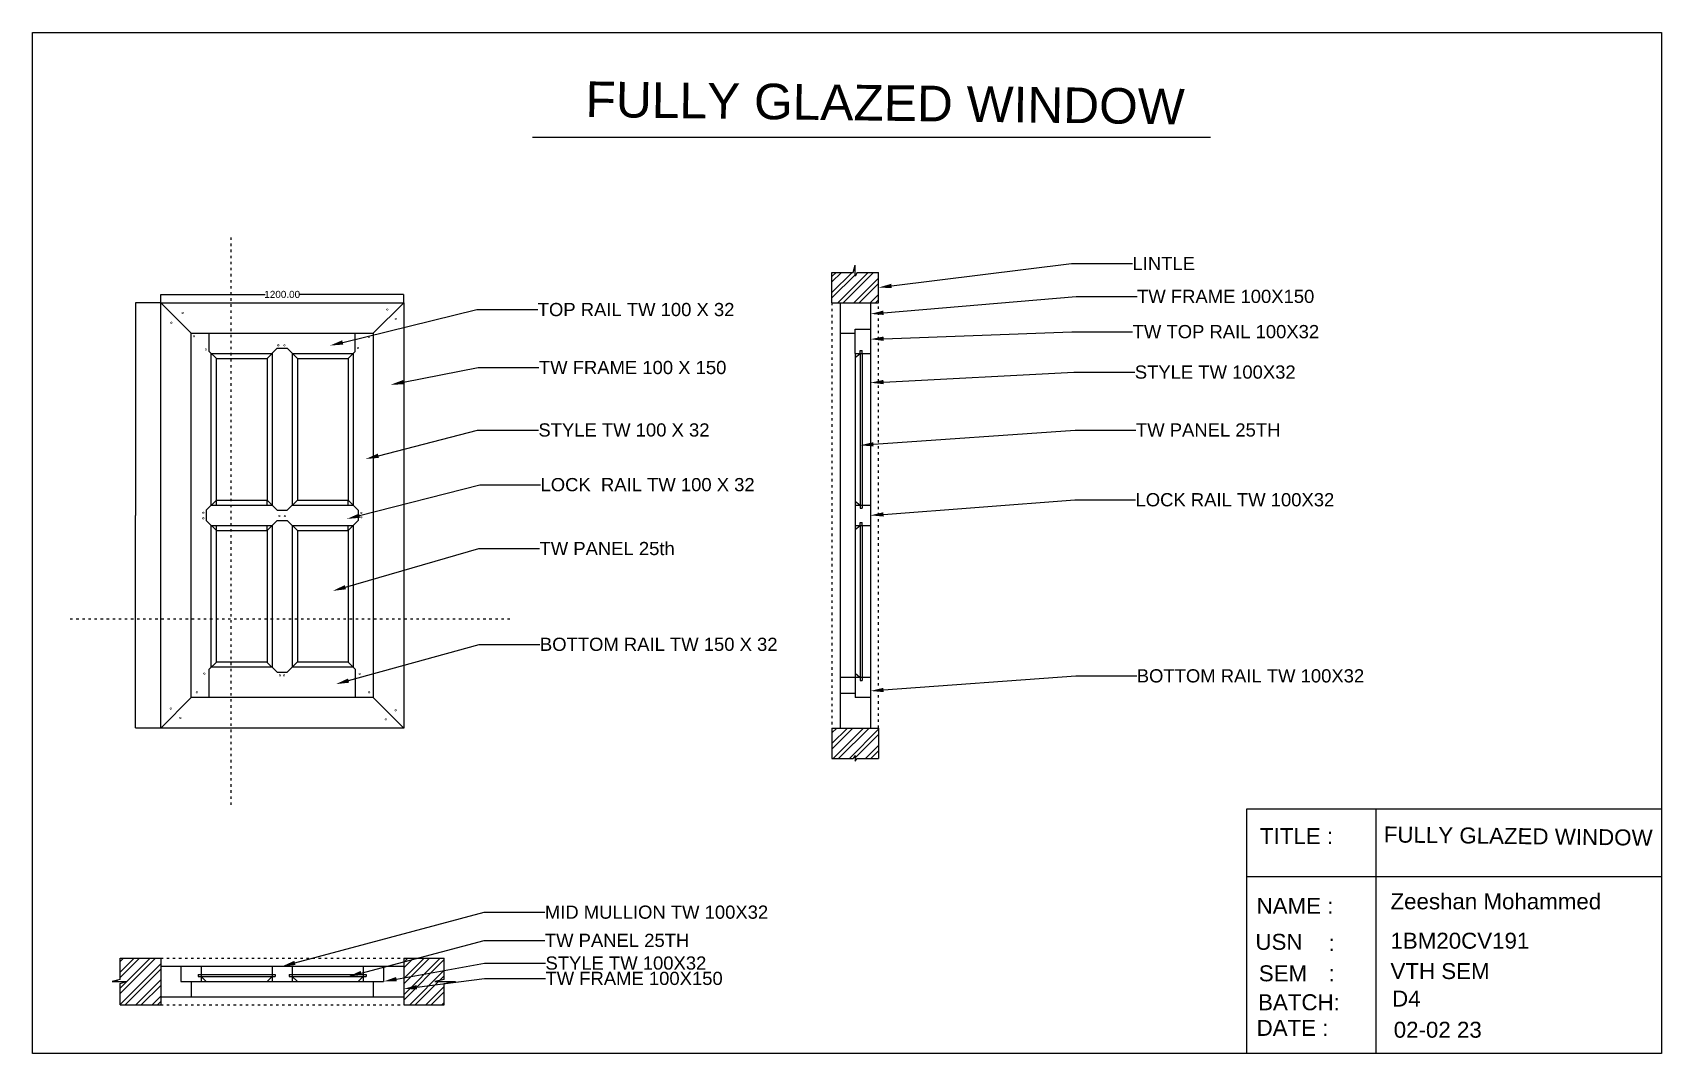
# Model space of a CAD drawing. Header units: millimetres. Extents: x -15359 to 171203, y -161916 to 32466.
# Drawn here: x -12797 to -4752, y -16196 to -11155 of the extents above; entities that cross this region are included whole.
import ezdxf
from ezdxf import colors
from ezdxf.entities.mleader import LeaderData, LeaderLine
from ezdxf.math import Vec2, Vec3

# ---------------------------------------------------------------- set-up
doc = ezdxf.new("R2010")
doc.units = ezdxf.units.MM
doc.header["$MEASUREMENT"] = 0
doc.linetypes.add('ACAD_ISO03W100', pattern=[30, 12, -18])
doc.layers.add('PRINT', color=250, linetype='Continuous')
doc.styles.get("Standard").update_dxf_attribs({"font": 'Arial.ttf'})
doc.dimstyles.get("Standard").update_dxf_attribs({"dimtxt": 0.18, "dimasz": 0.18, "dimexe": 0.18, "dimexo": 0.0625, "dimgap": 0.09, "dimtad": 0, "dimtih": 1, "dimtoh": 1, "dimzin": 0, "dimdsep": 46, "dimtxsty": 'Standard', "dimcen": 0.09, "dimadec": 0, "dimazin": 0, "dimtfac": 1, "dimtofl": 0, "dimtmove": 0, "dimatfit": 3, "dimfxl": 0, "dimtolj": 1, "dimtzin": 0, "dimarcsym": 0})
pattern_1 = [(45, (-439533.05, -676600.65), (-39.7747564, 39.7747564), []), (45, (-439506.53, -676600.65), (-39.7747564, 39.7747564), [])]

msp = doc.modelspace()

# ---------------------------------------------------------------- texts
at = {"layer": 'PRINT'}
for height, p in [(175.7113658, (-10066.75512, -11571.48802)), (78.8419873, (-6123.95216, -15153.88697))]:
    msp.add_text('FULLY GLAZED WINDOW', height=height, rotation=359.282457582, dxfattribs=at).set_placement(p)
for s, height, p in [('TITLE :', 78.841987, (-6735.07013, -15162.21962)), ('NAME :', 78.841987, (-6751.74558, -15506.60823)), ('Zeeshan Mohammed', 78.8419873, (-6090.28299, -15484.38956)), ('USN', 78.841987, (-6757.30419, -15684.35721)), ('1BM20CV191', 78.841987, (-6090.28299, -15678.80254)), (':', 78.84199, (-6396.00091, -15689.91187)), ('SEM', 78.841987, (-6740.62855, -15839.8875)), ('VTH SEM', 78.841987, (-6090.28299, -15828.77825)), (':', 78.84199, (-6396.00091, -15839.8875)), ('BATCH:', 78.841987, (-6744.23491, -15982.74881)), ('D4', 78.841987, (-6082.32013, -15964.67631)), ('DATE :', 78.841987, (-6751.46891, -16109.25676)), ('02-02 23', 78.841987, (-6074.31293, -16118.41459))]:
    msp.add_text(s, height=height, dxfattribs=at).set_placement(p)

# ---------------------------------------------------------------- blocks, each defined once
blk = doc.blocks.new('*D279')
at = {"layer": 'Defpoints', "color": 0}
for p in [(-10964, -12447.9), (-12164, -12489), (-10964, -12489)]:
    blk.add_point(p, dxfattribs=at)
at = {"layer": 'PRINT', "color": 0, "lineweight": -2}
for p, q in [((-12164, -12489), (-12164, -12447.7)), ((-12163.9, -12447.9), (-11648.7, -12447.9)), ((-10964.2, -12447.9), (-11479.4, -12447.9)), ((-10964, -12489), (-10964, -12447.7))]:
    blk.add_line(p, q, dxfattribs=at)
at = {"layer": 'PRINT', "color": 0}
for points in [[(-12163.9, -12447.8), (-12163.9, -12447.9), (-12164, -12447.9)], [(-10964.2, -12447.8), (-10964.2, -12447.9), (-10964, -12447.9)]]:
    blk.add_solid(points, dxfattribs=at)
at = {"layer": 'PRINT', "color": 0, "insert": (-11564, -12447.9), "char_height": 35, "attachment_point": 5}
blk.add_mtext('\\A1;1200.00', dxfattribs=at)
blk = doc.blocks.new('*D278')
at = {"layer": 'Defpoints', "color": 0}
for p in [(-12164, -12489), (-12288.1, -14589), (-12164, -14589)]:
    blk.add_point(p, dxfattribs=at)
at = {"layer": 'PRINT', "color": 0, "lineweight": -2}
for p, q in [((-12164.1, -12489), (-12288.3, -12489)), ((-12288.1, -12489.2), (-12288.1, -13538.9)), ((-12288.1, -14588.9), (-12288.1, -13539.2)), ((-12164.1, -14589), (-12288.3, -14589))]:
    blk.add_line(p, q, dxfattribs=at)
at = {"layer": 'PRINT', "color": 0}
for points in [[(-12288.1, -12489.2), (-12288.1, -12489.2), (-12288.1, -12489)], [(-12288.1, -14588.9), (-12288.1, -14588.9), (-12288.1, -14589)]]:
    blk.add_solid(points, dxfattribs=at)
at = {"layer": 'PRINT', "color": 0, "insert": (-12288.1, -13539), "char_height": 0.18, "attachment_point": 5}
blk.add_mtext('\\A1;2100.00', dxfattribs=at)

# ---------------------------------------------------------------- dimensions: what is measured, and where the dimension line sits
at = {"layer": 'PRINT', "color": 2}
dim = msp.add_linear_dim(base=(-10964.03209, -12447.87046), p1=(-12164.03209, -12489.03362), p2=(-10964.03209, -12489.03362), dimstyle='Standard', override={"dimtxt": 35}, dxfattribs=at)
dim.commit()
dim.dimension.update_dxf_attribs({"geometry": '*D279', "text_midpoint": (-11564.03209, -12447.87046)})
dim = msp.add_linear_dim(base=(-12288.09283, -14589.03362), p1=(-12164.03209, -12489.03362), p2=(-12164.03209, -14589.03362), angle=90, dimstyle='Standard', dxfattribs=at)
dim.commit()
dim.dimension.update_dxf_attribs({"geometry": '*D278', "text_midpoint": (-12288.09283, -13539.03362)})

# ---------------------------------------------------------------- hatches: boundary and pattern name
at = {"layer": 'PRINT'}
h = msp.add_hatch(dxfattribs=at)
h.set_pattern_fill('ANSI32', color=1, scale=150)
h.set_pattern_definition(pattern_1)
h.paths.add_polyline_path([(-8619.08111, -12339.03362), (-8724.08111, -12339.03362), (-8734.08111, -12357.06785), (-8734.08111, -12303.17319), (-8744.08111, -12339.03362), (-8849.08111, -12339.03362), (-8849.08111, -12489.03362), (-8619.08111, -12489.03362)])
h.paths.add_polyline_path([(-8619.08111, -14589.03362), (-8849.08111, -14589.03362), (-8849.08111, -14739.03362), (-8744.08111, -14739.03362), (-8734.08111, -14724.55196), (-8734.08111, -14753.14864), (-8724.08111, -14739.03362), (-8619.08111, -14739.03362)])
h = msp.add_hatch(dxfattribs=at)
h.set_pattern_fill('ANSI32', color=1, scale=150)
h.set_pattern_definition(pattern_1)
h.paths.add_polyline_path([(-12164.03209, -15725.82841), (-12364.03209, -15725.82841), (-12364.03209, -15830.82841), (-12404.47545, -15840.82841), (-12334.38752, -15840.82841), (-12364.03209, -15850.82841), (-12364.03209, -15955.82841), (-12164.03209, -15955.82841)])
h.paths.add_polyline_path([(-10764.03209, -15850.82841), (-10708.75806, -15840.82841), (-10810.42119, -15840.82841), (-10764.03209, -15830.82841), (-10764.03209, -15725.82841), (-10964.03209, -15725.82841), (-10964.03209, -15955.82841), (-10764.03209, -15955.82841)])
h = msp.add_hatch(dxfattribs=at)
h.set_pattern_fill('ANSI32', color=1, scale=150)
h.set_pattern_definition(pattern_1)
h.paths.add_polyline_path([(-12164.03209, -15725.82841), (-12364.03209, -15725.82841), (-12364.03209, -15830.82841), (-12404.47545, -15840.82841), (-12334.38752, -15840.82841), (-12364.03209, -15850.82841), (-12364.03209, -15955.82841), (-12164.03209, -15955.82841)])

# ---------------------------------------------------------------- linework, layer by layer
at = {"layer": 'PRINT', "color": 7}
msp.add_line((-10327.54699, -11671.77277), (-6978.51084, -11671.77277), dxfattribs=at)
at = {"layer": 'PRINT', "color": 7, "linetype": 'ACAD_ISO03W100'}
for p, q in [((-11817.16685, -12166.77615), (-11817.16685, -14982.45101)), ((-12611.06619, -14049.07813), (-10431.73457, -14049.07813))]:
    msp.add_line(p, q, dxfattribs=at)
at = {"layer": 'PRINT'}
for p, q in [((-8744.08111, -12339.03362), (-8734.08111, -12303.17319)), ((-8734.08111, -12357.06785), (-8734.08111, -12303.17319)), ((-8849.08111, -12339.03362), (-8744.08111, -12339.03362)), ((-8849.08111, -12489.03362), (-8849.08111, -12339.03362)), ((-8724.08111, -12339.03362), (-8734.08111, -12357.06785)), ((-8724.08111, -12339.03362), (-8619.08111, -12339.03362)), ((-8619.08111, -12489.03362), (-8619.08111, -12339.03362)), ((-8849.08111, -12489.03362), (-8619.08111, -12489.03362)), ((-8734.08111, -12619.03362), (-8659.08111, -12619.03362)), ((-8734.08111, -12739.03362), (-8734.08111, -12619.03362)), ((-8809.08111, -12639.03362), (-8734.08111, -12639.03362)), ((-8734.08111, -12739.03362), (-8659.08111, -12739.03362)), ((-8734.08111, -12759.03362), (-8709.08111, -12739.03362)), ((-8709.08111, -12739.03362), (-8709.08111, -12724.03362)), ((-8709.08111, -12724.03362), (-8699.08111, -12724.03362)), ((-8699.08111, -12739.03362), (-8699.08111, -12724.03362)), ((-11889.03209, -13489.03362), (-11889.03209, -13464.03362)), ((-11639.03209, -13489.03362), (-11639.03209, -13464.03362)), ((-11239.03209, -13489.03362), (-11239.03209, -13464.03362)), ((-8734.08111, -13469.03362), (-8709.08111, -13489.03362)), ((-8734.08111, -13489.03362), (-8659.08111, -13489.03362)), ((-8734.08111, -13489.03362), (-8734.08111, -13589.03362)), ((-8709.08111, -13489.03362), (-8709.08111, -13504.03362)), ((-8709.08111, -13504.03362), (-8699.08111, -13504.03362)), ((-8699.08111, -13489.03362), (-8699.08111, -13504.03362)), ((-11889.03209, -13614.03362), (-11889.03209, -13589.03362)), ((-11639.03209, -13614.03362), (-11639.03209, -13589.03362)), ((-11239.03209, -13614.03362), (-11239.03209, -13589.03362)), ((-8734.08111, -13589.03362), (-8659.08111, -13589.03362)), ((-8734.08111, -13609.03362), (-8709.08111, -13589.03362)), ((-8709.08111, -13589.03362), (-8709.08111, -13574.03362)), ((-8709.08111, -13574.03362), (-8699.08111, -13574.03362)), ((-8699.08111, -13589.03362), (-8699.08111, -13574.03362)), ((-8734.08111, -14319.03362), (-8709.08111, -14339.03362)), ((-8659.08111, -14339.03362), (-8809.08111, -14339.03362)), ((-8734.08111, -14339.03362), (-8734.08111, -14439.03362)), ((-8709.08111, -14339.03362), (-8709.08111, -14354.03362)), ((-8709.08111, -14354.03362), (-8699.08111, -14354.03362)), ((-8699.08111, -14339.03362), (-8699.08111, -14354.03362)), ((-8734.08111, -14419.03362), (-8809.08111, -14419.03362)), ((-8659.08111, -14439.03362), (-8734.08111, -14439.03362)), ((-8849.08111, -14589.03362), (-8619.08111, -14589.03362)), ((-8849.08111, -14589.03362), (-8849.08111, -14739.03362)), ((-8619.08111, -14589.03362), (-8619.08111, -14739.03362)), ((-8849.08111, -14739.03362), (-8744.08111, -14739.03362)), ((-8734.08111, -14724.55196), (-8744.08111, -14739.03362)), ((-8734.08111, -14724.55196), (-8734.08111, -14753.14864)), ((-8734.08111, -14724.55196), (-8734.08111, -14724.55196)), ((-8734.08111, -14753.14864), (-8724.08111, -14739.03362)), ((-8724.08111, -14739.03362), (-8619.08111, -14739.03362)), ((-6162.55513, -14987.86367), (-6162.55513, -16196.00511)), ((-6799.14336, -15321.76069), (-4752.17527, -15321.76069)), ((-12364.03209, -15830.82841), (-12364.03209, -15725.82841)), ((-12364.03209, -15725.82841), (-12164.03209, -15725.82841)), ((-12164.03209, -15725.82841), (-12164.03209, -15955.82841)), ((-12164.03209, -15765.82841), (-10964.03209, -15765.82841)), ((-12064.03209, -15765.82841), (-12064.03209, -15840.82841)), ((-11964.03209, -15765.82841), (-11964.03209, -15840.82841)), ((-11614.03209, -15765.82841), (-11614.03209, -15840.82841)), ((-11514.03209, -15765.82841), (-11514.03209, -15840.82841)), ((-11164.03209, -15765.82841), (-11164.03209, -15840.82841)), ((-11064.03209, -15765.82841), (-11064.03209, -15840.82841)), ((-10964.03209, -15725.82841), (-10964.03209, -15955.82841)), ((-10964.03209, -15725.82841), (-10764.03209, -15725.82841)), ((-10764.03209, -15830.82841), (-10764.03209, -15725.82841)), ((-12364.03209, -15830.82841), (-12404.47545, -15840.82841)), ((-12404.47545, -15840.82841), (-12334.38752, -15840.82841)), ((-12364.03209, -15850.82841), (-12334.38752, -15840.82841)), ((-12064.03209, -15840.82841), (-11064.03209, -15840.82841)), ((-12014.03209, -15840.82841), (-12014.03209, -15915.82841)), ((-11979.03209, -15805.82841), (-11979.03209, -15815.82841)), ((-11979.03209, -15805.82841), (-11599.03209, -15805.82841)), ((-11979.03209, -15815.82841), (-11599.03209, -15815.82841)), ((-11939.03209, -15840.82841), (-11964.03209, -15815.82841)), ((-11639.03209, -15840.82841), (-11614.03209, -15815.82841)), ((-11599.03209, -15805.82841), (-11599.03209, -15815.82841)), ((-11529.03209, -15805.82841), (-11529.03209, -15815.82841)), ((-11529.03209, -15805.82841), (-11149.03209, -15805.82841)), ((-11529.03209, -15815.82841), (-11149.03209, -15815.82841)), ((-11489.03209, -15840.82841), (-11514.03209, -15815.82841)), ((-11189.03209, -15840.82841), (-11164.03209, -15815.82841)), ((-11149.03209, -15805.82841), (-11149.03209, -15815.82841)), ((-11114.03209, -15840.82841), (-11114.03209, -15915.82841)), ((-10764.03209, -15830.82841), (-10810.42119, -15840.82841)), ((-10810.42119, -15840.82841), (-10708.75806, -15840.82841)), ((-10764.03209, -15850.82841), (-10708.75806, -15840.82841)), ((-12364.03209, -15955.82841), (-12364.03209, -15850.82841)), ((-12164.03209, -15915.82841), (-10964.03209, -15915.82841)), ((-10764.03209, -15955.82841), (-10764.03209, -15850.82841)), ((-12364.03209, -15955.82841), (-12164.03209, -15955.82841)), ((-10964.03209, -15955.82841), (-10764.03209, -15955.82841))]:
    msp.add_line(p, q, dxfattribs=at)
at = {"layer": 'PRINT', "color": 0}
for p, q in [((-12164.03209, -12489.03362), (-10964.03209, -12489.03362)), ((-12164.03209, -14589.03362), (-12164.03209, -12489.03362)), ((-12164.03209, -12489.03362), (-12014.03209, -12639.03362)), ((-10964.03209, -12489.03362), (-11114.03209, -12639.03362)), ((-10964.03209, -12489.03362), (-10964.03209, -14589.03362)), ((-8809.08111, -12489.03362), (-8809.08111, -14589.03362)), ((-8659.08111, -12489.03362), (-8659.08111, -14589.03362)), ((-12014.03209, -12639.03362), (-11114.03209, -12639.03362)), ((-12014.03209, -14439.03362), (-12014.03209, -12639.03362)), ((-11924.03209, -12729.03362), (-11924.03209, -12639.03362)), ((-11204.03209, -12729.03362), (-11204.03209, -12639.03362)), ((-11114.03209, -12639.03362), (-11114.03209, -14439.03362)), ((-11924.03209, -12729.03362), (-11889.03209, -12764.03362)), ((-11914.03209, -12739.03362), (-11614.03209, -12739.03362)), ((-11914.03209, -13489.03362), (-11914.03209, -12739.03362)), ((-11889.03209, -12764.03362), (-11639.03209, -12764.03362)), ((-11889.03209, -13464.03362), (-11889.03209, -12764.03362)), ((-11589.03294, -12714.03449), (-11639.03294, -12764.03449)), ((-11639.03209, -12764.03362), (-11639.03209, -13464.03362)), ((-11614.03209, -12739.03362), (-11614.03209, -13489.03362)), ((-11589.03294, -12714.03449), (-11539.03294, -12714.03449)), ((-11539.03294, -12714.03449), (-11489.03294, -12764.03449)), ((-11514.03209, -12739.03362), (-11214.03209, -12739.03362)), ((-11514.03209, -12739.03362), (-11514.03209, -13489.03362)), ((-11489.03209, -12764.03362), (-11239.03209, -12764.03362)), ((-11489.03209, -12764.03362), (-11489.03209, -13464.03362)), ((-11204.03209, -12729.03362), (-11239.03209, -12764.03362)), ((-11239.03209, -12764.03362), (-11239.03209, -13464.03362)), ((-11214.03209, -12739.03362), (-11214.03209, -13489.03362)), ((-8734.08111, -12739.03362), (-8734.08111, -13489.03362)), ((-8709.08111, -12739.03362), (-8709.08111, -13489.03362)), ((-8699.08111, -12739.03362), (-8699.08111, -13489.03362)), ((-11939.03209, -13514.03362), (-11889.03209, -13464.03362)), ((-11939.03209, -13514.03362), (-11939.03209, -13564.03362)), ((-11914.03209, -13489.03362), (-11614.03209, -13489.03362)), ((-11889.03209, -13464.03362), (-11639.03209, -13464.03362)), ((-11639.03209, -13464.03362), (-11589.03209, -13514.03362)), ((-11589.03209, -13514.03362), (-11539.03209, -13514.03362)), ((-11539.03209, -13514.03362), (-11489.03209, -13464.03362)), ((-11514.03209, -13489.03362), (-11214.03209, -13489.03362)), ((-11489.03209, -13464.03362), (-11239.03209, -13464.03362)), ((-11189.03209, -13514.03362), (-11239.03209, -13464.03362)), ((-11189.03209, -13514.03362), (-11189.03209, -13564.03362)), ((-11939.03209, -13564.03362), (-11889.03209, -13614.03362)), ((-11914.03209, -14289.03362), (-11914.03209, -13589.03362)), ((-11914.03209, -13589.03362), (-11614.03209, -13589.03362)), ((-11589.03209, -13564.03362), (-11639.03209, -13614.03362)), ((-11614.03209, -13589.03362), (-11614.03209, -14289.03362)), ((-11589.03209, -13564.03362), (-11539.03209, -13564.03362)), ((-11539.03209, -13564.03362), (-11489.03209, -13614.03362)), ((-11514.03209, -13589.03362), (-11514.03209, -14289.03362)), ((-11514.03209, -13589.03362), (-11214.03209, -13589.03362)), ((-11189.03209, -13564.03362), (-11239.03209, -13614.03362)), ((-11214.03209, -13589.03362), (-11214.03209, -14289.03362)), ((-8734.08111, -13589.03362), (-8734.08111, -14339.03362)), ((-8709.08111, -13589.03362), (-8709.08111, -14339.03362)), ((-8699.08111, -13589.03362), (-8699.08111, -14339.03362)), ((-11889.03209, -14264.03362), (-11889.03209, -13614.03362)), ((-11889.03209, -13614.03362), (-11639.03209, -13614.03362)), ((-11639.03209, -13614.03362), (-11639.03209, -14264.03362)), ((-11489.03209, -13614.03362), (-11489.03209, -14264.03362)), ((-11489.03209, -13614.03362), (-11239.03209, -13614.03362)), ((-11239.03209, -13614.03362), (-11239.03209, -14264.03362)), ((-11889.03209, -14264.03362), (-11924.03209, -14299.03362)), ((-11924.03209, -14439.03362), (-11924.03209, -14299.03362)), ((-11614.03209, -14289.03362), (-11914.03209, -14289.03362)), ((-11639.03209, -14264.03362), (-11889.03209, -14264.03362)), ((-11639.38861, -14263.27006), (-11589.38861, -14313.27006)), ((-11589.38861, -14313.27006), (-11539.38861, -14313.27006)), ((-11539.38861, -14313.27006), (-11489.38861, -14263.27006)), ((-11214.03209, -14289.03362), (-11514.03209, -14289.03362)), ((-11239.03209, -14264.03362), (-11489.03209, -14264.03362)), ((-11204.03209, -14299.03362), (-11239.03209, -14264.03362)), ((-11204.03209, -14299.03362), (-11204.03209, -14439.03362)), ((-12014.03209, -14439.03362), (-12164.03209, -14589.03362)), ((-11114.03209, -14439.03362), (-12014.03209, -14439.03362)), ((-10964.03209, -14589.03362), (-11114.03209, -14439.03362)), ((-10964.03209, -14589.03362), (-12164.03209, -14589.03362))]:
    msp.add_line(p, q, dxfattribs=at)
at = {"layer": 'PRINT', "linetype": 'ACAD_ISO03W100'}
for p, q in [((-8849.08111, -12489.03362), (-8849.08111, -14589.03362)), ((-8619.08111, -14589.03362), (-8619.08111, -12489.03362)), ((-12164.03209, -15725.82841), (-10964.03209, -15725.82841)), ((-12164.03209, -15955.82841), (-10964.03209, -15955.82841))]:
    msp.add_line(p, q, dxfattribs=at)
at = {"layer": 'PRINT', "color": 32}
msp.add_lwpolyline([(-12796.8855, -11154.81603), (-4752.17527, -11154.81603), (-4752.17527, -16196.00511), (-12796.8855, -16196.00511)], close=True, dxfattribs=at)
at = {"layer": 'PRINT', "color": 0, "const_width": 2.5}
for points in [[(-12059.48984, -12539.28777, 1), (-12051.98984, -12539.28777, 1)], [(-11048.29866, -12522.36853, 1), (-11040.79866, -12522.36853, 1)], [(-12115.12443, -12587.47194, 1), (-12107.62443, -12587.47194, 1)], [(-11006.7688, -12568.4808, 1), (-10999.2688, -12568.4808, 1)], [(-12003.46754, -12654.27438, 1), (-11995.96754, -12654.27438, 1)], [(-11586.76518, -12699.24692, 1), (-11579.26518, -12699.24692, 1)], [(-11556.44335, -12699.24692, 1), (-11548.94335, -12699.24692, 1)], [(-11192.98692, -12712.48363, 1), (-11185.48692, -12712.48363, 1)], [(-11138.68481, -12658.2183, 1), (-11131.18481, -12658.2183, 1)], [(-11944.84266, -12719.76219, 1), (-11937.34266, -12719.76219, 1)], [(-11957.28067, -13525.90816, 1), (-11949.78067, -13525.90816, 1)], [(-11957.28067, -13553.76157, 1), (-11949.78067, -13553.76157, 1)], [(-11581.55111, -13541.95674, 1), (-11574.05111, -13541.95674, 1)], [(-11554.79, -13542.5391, 1), (-11547.29, -13542.5391, 1)], [(-11176.98818, -13526.60584, 1), (-11169.48818, -13526.60584, 1)], [(-11176.98818, -13548.23971, 1), (-11169.48818, -13548.23971, 1)], [(-11952.13344, -14320.18972, 1), (-11944.63344, -14320.18972, 1)], [(-11185.17027, -14321.78113, 1), (-11177.67027, -14321.78113, 1)], [(-11579.2382, -14329.21537, 1), (-11571.7382, -14329.21537, 1)], [(-11558.33735, -14329.21537, 1), (-11550.83735, -14329.21537, 1)], [(-11989.43857, -14412.41234, 1), (-11981.93857, -14412.41234, 1)], [(-11138.24808, -14412.41234, 1), (-11130.74808, -14412.41234, 1)], [(-12117.94983, -14492.91662, 1), (-12110.44983, -14492.91662, 1)], [(-12070.67113, -14538.98084, 1), (-12063.17113, -14538.98084, 1)], [(-11056.01727, -14546.20943, 1), (-11048.51727, -14546.20943, 1)], [(-11007.63336, -14501.57516, 1), (-11000.13336, -14501.57516, 1)]]:
    msp.add_lwpolyline(points, format="xyb", close=True, dxfattribs=at)
at = {"layer": 'PRINT'}
msp.add_lwpolyline([(-4752.17527, -16196.00511), (-6799.14336, -16196.00511), (-6799.14336, -14987.86367), (-4752.17527, -14987.86367)], close=True, dxfattribs=at)

msp.set_redraw_order([(e.dxf.handle, doc.entitydb.next_handle()) for e in msp.query("TEXT MTEXT ATTDEF DIMENSION ARC_DIMENSION")])  # texts and dimensions are drawn at this point

# ---------------------------------------------------------------- leaders
at = {"layer": 'PRINT'}
ml = msp.add_multileader_mtext('Standard', dxfattribs=at)
ml.set_content('LINTLE', color=256)
ml.set_leader_properties()
ml.build(insert=Vec2(0, 0))
ml.multileader.update_dxf_attribs({"dogleg_length": 300.36, "arrow_head_size": 65.18})
ctx = ml.context
ctx.base_point, ctx.char_height, ctx.arrow_head_size, ctx.landing_gap_size, ctx.plane_origin = Vec3(-7364.64255, -12295.17143), 65.18, 65.18, 0.09, Vec3(-8619.08111, -12414.03362)
notes = []
notes.append((ctx, [(0, (1, 1, 0), (-7665.00255, -12295.17143), (1, 0), 300.36, [(0, [(-8619.08111, -12414.03362)], 0, [])])]))
ctx.mtext.insert, ctx.mtext.flow_direction = Vec3(-7364.55255, -12262.58143), 5
ml = msp.add_multileader_mtext('Standard', dxfattribs=at)
ml.set_content('TW FRAME 100X150', color=256)
ml.set_leader_properties()
ml.build(insert=Vec2(0, 0))
ml.multileader.update_dxf_attribs({"dogleg_length": 300.36, "arrow_head_size": 65.18})
ctx = ml.context
ctx.base_point, ctx.char_height, ctx.arrow_head_size, ctx.landing_gap_size, ctx.plane_origin = Vec3(-7342.00625, -12458.04341), 65.18, 65.18, 0.09, Vec3(-8659.08111, -12544.00361)
notes.append((ctx, [(0, (1, 1, 0), (-7642.36625, -12458.04341), (1, 0), 300.36, [(0, [(-8659.08111, -12544.00361)], 0, [])])]))
ctx.mtext.insert, ctx.mtext.flow_direction = Vec3(-7341.91625, -12424.89765), 5
at = {"layer": 'PRINT', "color": 2}
ml = msp.add_multileader_mtext('Standard', dxfattribs=at)
ml.set_content('TOP RAIL TW 100 X 32', color=2)
ml.set_leader_properties()
ml.build(insert=Vec2(0, 0))
ml.multileader.update_dxf_attribs({"dogleg_length": 300.36, "arrow_head_size": 65.18})
ctx = ml.context
ctx.base_point, ctx.char_height, ctx.arrow_head_size, ctx.landing_gap_size, ctx.plane_origin = Vec3(-10302.13508, -12523.04628), 65.18, 65.18, 0.09, Vec3(-11328.46616, -12700.46152)
notes.append((ctx, [(0, (1, 1, 0), (-10602.49508, -12523.04628), (1, 0), 300.36, [(0, [(-11328.46616, -12700.46152)], 0, [])])]))
ctx.mtext.insert, ctx.mtext.flow_direction = Vec3(-10302.04508, -12489.87828), 5
at = {"layer": 'PRINT'}
ml = msp.add_multileader_mtext('Standard', dxfattribs=at)
ml.set_content('TW TOP RAIL 100X32', color=256)
ml.set_leader_properties()
ml.build(insert=Vec2(0, 0))
ml.multileader.update_dxf_attribs({"dogleg_length": 300.36, "arrow_head_size": 65.18})
ctx = ml.context
ctx.base_point, ctx.char_height, ctx.arrow_head_size, ctx.landing_gap_size, ctx.plane_origin = Vec3(-7363.67526, -12632.09348), 65.18, 65.18, 0.09, Vec3(-8659.08111, -12668.98454)
notes.append((ctx, [(0, (1, 1, 0), (-7664.03526, -12632.09348), (1, 0), 300.36, [(0, [(-8659.08111, -12668.98454)], 0, [])])]))
ctx.mtext.insert, ctx.mtext.flow_direction = Vec3(-7363.58526, -12598.92548), 5
at = {"layer": 'PRINT', "color": 2}
ml = msp.add_multileader_mtext('Standard', dxfattribs=at)
ml.set_content('TW FRAME 100 X 150 ', color=2)
ml.set_leader_properties()
ml.build(insert=Vec2(0, 0))
ml.multileader.update_dxf_attribs({"dogleg_length": 300.36, "arrow_head_size": 65.18})
ctx = ml.context
ctx.base_point, ctx.char_height, ctx.arrow_head_size, ctx.landing_gap_size, ctx.plane_origin = Vec3(-10296.28936, -12809.2402), 65.18, 65.18, 0.09, Vec3(-11028.88101, -12893.78373)
notes.append((ctx, [(0, (1, 1, 0), (-10596.64936, -12809.2402), (1, 0), 300.36, [(0, [(-11028.88101, -12893.78373)], 0, [])])]))
ctx.mtext.insert, ctx.mtext.flow_direction = Vec3(-10296.19936, -12776.09444), 5
at = {"layer": 'PRINT'}
ml = msp.add_multileader_mtext('Standard', dxfattribs=at)
ml.set_content('STYLE TW 100X32', color=256)
ml.set_leader_properties()
ml.build(insert=Vec2(0, 0))
ml.multileader.update_dxf_attribs({"dogleg_length": 300.36, "arrow_head_size": 65.18})
ctx = ml.context
ctx.base_point, ctx.char_height, ctx.arrow_head_size, ctx.landing_gap_size, ctx.plane_origin = Vec3(-7353.194, -12831.8954), 65.18, 65.18, 0.09, Vec3(-8659.08111, -12883.85932)
notes.append((ctx, [(0, (1, 1, 0), (-7653.554, -12831.8954), (1, 0), 300.36, [(0, [(-8659.08111, -12883.85932)], 0, [])])]))
ctx.mtext.insert, ctx.mtext.flow_direction = Vec3(-7353.104, -12798.72741), 5
at = {"layer": 'PRINT', "color": 2}
ml = msp.add_multileader_mtext('Standard', dxfattribs=at)
ml.set_content('STYLE TW 100 X 32', color=2)
ml.set_leader_properties()
ml.build(insert=Vec2(0, 0))
ml.multileader.update_dxf_attribs({"dogleg_length": 300.36, "arrow_head_size": 65.18})
ctx = ml.context
ctx.base_point, ctx.char_height, ctx.arrow_head_size, ctx.landing_gap_size, ctx.plane_origin = Vec3(-10298.75816, -13117.65959), 65.18, 65.18, 0.09, Vec3(-11152.18932, -13260.76629)
notes.append((ctx, [(0, (1, 1, 0), (-10599.11816, -13117.65959), (1, 0), 300.36, [(0, [(-11152.18932, -13260.76629)], 0, [])])]))
ctx.mtext.insert, ctx.mtext.flow_direction = Vec3(-10298.66816, -13084.49159), 5
at = {"layer": 'PRINT'}
ml = msp.add_multileader_mtext('Standard', dxfattribs=at)
ml.set_content('TW PANEL 25TH', color=256)
ml.set_leader_properties()
ml.build(insert=Vec2(0, 0))
ml.multileader.update_dxf_attribs({"dogleg_length": 300.36, "arrow_head_size": 65.18})
ctx = ml.context
ctx.base_point, ctx.char_height, ctx.arrow_head_size, ctx.landing_gap_size, ctx.plane_origin = Vec3(-7347.41636, -13117.69685), 65.18, 65.18, 0.09, Vec3(-8709.08111, -13192.75581)
notes.append((ctx, [(0, (1, 1, 0), (-7647.77636, -13117.69685), (1, 0), 300.36, [(0, [(-8709.08111, -13192.75581)], 0, [])])]))
ctx.mtext.insert, ctx.mtext.flow_direction = Vec3(-7347.32636, -13084.55109), 5
at = {"layer": 'PRINT', "color": 2}
ml = msp.add_multileader_mtext('Standard', dxfattribs=at)
ml.set_content('LOCK  RAIL TW 100 X 32', color=2)
ml.set_leader_properties()
ml.build(insert=Vec2(0, 0))
ml.multileader.update_dxf_attribs({"dogleg_length": 300.36, "arrow_head_size": 65.18})
ctx = ml.context
ctx.base_point, ctx.char_height, ctx.arrow_head_size, ctx.landing_gap_size, ctx.plane_origin = Vec3(-10288.21334, -13387.6894), 65.18, 65.18, 0.09, Vec3(-11244.94536, -13556.6378)
notes.append((ctx, [(0, (1, 1, 0), (-10588.57334, -13387.6894), (1, 0), 300.36, [(0, [(-11244.94536, -13556.6378)], 0, [])])]))
ctx.mtext.insert, ctx.mtext.flow_direction = Vec3(-10288.12334, -13354.5214), 5
at = {"layer": 'PRINT'}
ml = msp.add_multileader_mtext('Standard', dxfattribs=at)
ml.set_content('LOCK RAIL TW 100X32', color=256)
ml.set_leader_properties()
ml.build(insert=Vec2(0, 0))
ml.multileader.update_dxf_attribs({"dogleg_length": 300.36, "arrow_head_size": 65.18})
ctx = ml.context
ctx.base_point, ctx.char_height, ctx.arrow_head_size, ctx.landing_gap_size, ctx.plane_origin = Vec3(-7349.59474, -13462.36294), 65.18, 65.18, 0.09, Vec3(-8659.08111, -13539.03362)
notes.append((ctx, [(0, (1, 1, 0), (-7649.95474, -13462.36294), (1, 0), 300.36, [(0, [(-8659.08111, -13539.03362)], 0, [])])]))
ctx.mtext.insert, ctx.mtext.flow_direction = Vec3(-7349.50474, -13429.19494), 5
at = {"layer": 'PRINT', "color": 2}
ml = msp.add_multileader_mtext('Standard', dxfattribs=at)
ml.set_content('TW PANEL 25th', color=2)
ml.set_leader_properties()
ml.build(insert=Vec2(0, 0))
ml.multileader.update_dxf_attribs({"dogleg_length": 300.36, "arrow_head_size": 65.18})
ctx = ml.context
ctx.base_point, ctx.char_height, ctx.arrow_head_size, ctx.landing_gap_size, ctx.plane_origin = Vec3(-10293.18576, -13703.22529), 65.18, 65.18, 0.09, Vec3(-11314.56072, -13911.92607)
notes.append((ctx, [(0, (1, 1, 0), (-10593.54576, -13703.22529), (1, 0), 300.36, [(0, [(-11314.56072, -13911.92607)], 0, [])])]))
ctx.mtext.insert, ctx.mtext.flow_direction = Vec3(-10293.09576, -13670.07952), 5
ml = msp.add_multileader_mtext('Standard', dxfattribs=at)
ml.set_content('BOTTOM RAIL TW 150 X 32', color=2)
ml.set_leader_properties()
ml.build(insert=Vec2(0, 0))
ml.multileader.update_dxf_attribs({"dogleg_length": 300.36, "arrow_head_size": 65.18})
ctx = ml.context
ctx.base_point, ctx.char_height, ctx.arrow_head_size, ctx.landing_gap_size, ctx.plane_origin = Vec3(-10291.2925, -14176.15808), 65.18, 65.18, 0.09, Vec3(-11298.82497, -14372.31896)
notes.append((ctx, [(0, (1, 1, 0), (-10591.6525, -14176.15808), (1, 0), 300.36, [(0, [(-11298.82497, -14372.31896)], 0, [])])]))
ctx.mtext.insert, ctx.mtext.flow_direction = Vec3(-10291.2025, -14142.99008), 5
at = {"layer": 'PRINT'}
ml = msp.add_multileader_mtext('Standard', dxfattribs=at)
ml.set_content('BOTTOM RAIL TW 100X32', color=256)
ml.set_leader_properties()
ml.build(insert=Vec2(0, 0))
ml.multileader.update_dxf_attribs({"dogleg_length": 300.36, "arrow_head_size": 65.18})
ctx = ml.context
ctx.base_point, ctx.char_height, ctx.arrow_head_size, ctx.landing_gap_size, ctx.plane_origin = Vec3(-7343.47644, -14332.04775), 65.18, 65.18, 0.09, Vec3(-8659.08111, -14405.97285)
notes.append((ctx, [(0, (1, 1, 0), (-7643.83644, -14332.04775), (1, 0), 300.36, [(0, [(-8659.08111, -14405.97285)], 0, [])])]))
ctx.mtext.insert, ctx.mtext.flow_direction = Vec3(-7343.38644, -14298.87975), 5
ml = msp.add_multileader_mtext('Standard', dxfattribs=at)
ml.set_content('MID MULLION TW 100X32', color=256)
ml.set_leader_properties()
ml.build(insert=Vec2(0, 0))
ml.multileader.update_dxf_attribs({"dogleg_length": 300.36, "arrow_head_size": 65.18})
ctx = ml.context
ctx.base_point, ctx.char_height, ctx.arrow_head_size, ctx.landing_gap_size, ctx.plane_origin = Vec3(-10266.85585, -15498.90661), 65.18, 65.18, 0.09, Vec3(-11564.03209, -15765.82841)
notes.append((ctx, [(0, (1, 1, 0), (-10567.21585, -15498.90661), (1, 0), 300.36, [(0, [(-11564.03209, -15765.82841)], 0, [])])]))
ctx.mtext.insert, ctx.mtext.flow_direction = Vec3(-10266.76585, -15465.73862), 5
ml = msp.add_multileader_mtext('Standard', dxfattribs=at)
ml.set_content('TW PANEL 25TH', color=256)
ml.set_leader_properties()
ml.build(insert=Vec2(0, 0))
ml.multileader.update_dxf_attribs({"dogleg_length": 300.36, "arrow_head_size": 65.18})
ctx = ml.context
ctx.base_point, ctx.char_height, ctx.arrow_head_size, ctx.landing_gap_size, ctx.plane_origin = Vec3(-10266.85585, -15638.23272), 65.18, 65.18, 0.09, Vec3(-11237.03628, -15815.82841)
notes.append((ctx, [(0, (1, 1, 0), (-10567.21585, -15638.23272), (1, 0), 300.36, [(0, [(-11237.03628, -15815.82841)], 0, [])])]))
ctx.mtext.insert, ctx.mtext.flow_direction = Vec3(-10266.76585, -15605.08696), 5
ml = msp.add_multileader_mtext('Standard', dxfattribs=at)
ml.set_content('STYLE TW 100X32', color=256)
ml.set_leader_properties()
ml.build(insert=Vec2(0, 0))
ml.multileader.update_dxf_attribs({"dogleg_length": 300.36, "arrow_head_size": 65.18})
ctx = ml.context
ctx.base_point, ctx.char_height, ctx.arrow_head_size, ctx.landing_gap_size, ctx.plane_origin = Vec3(-10263.82503, -15750.29939), 65.18, 65.18, 0.09, Vec3(-11064.03209, -15840.82841)
notes.append((ctx, [(0, (1, 1, 0), (-10564.18503, -15750.29939), (1, 0), 300.36, [(0, [(-11064.03209, -15840.82841)], 0, [])])]))
ctx.mtext.insert, ctx.mtext.flow_direction = Vec3(-10263.73503, -15717.1314), 5
ml = msp.add_multileader_mtext('Standard', dxfattribs=at)
ml.set_content('TW FRAME 100X150', color=256)
ml.set_leader_properties()
ml.build(insert=Vec2(0, 0))
ml.multileader.update_dxf_attribs({"dogleg_length": 300.36, "arrow_head_size": 65.18})
ctx = ml.context
ctx.base_point, ctx.char_height, ctx.arrow_head_size, ctx.landing_gap_size, ctx.plane_origin = Vec3(-10263.82503, -15826.02012), 65.18, 65.18, 0.09, Vec3(-10964.03209, -15877.51023)
notes.append((ctx, [(0, (1, 1, 0), (-10564.18503, -15826.02012), (1, 0), 300.36, [(0, [(-10964.03209, -15877.51023)], 0, [])])]))
ctx.mtext.insert, ctx.mtext.flow_direction = Vec3(-10263.73503, -15792.87435), 5
for ctx, leaders in notes:
    for number, flags, end, landing, length, lines in leaders:
        leader = LeaderData()
        leader.index, (leader.has_last_leader_line, leader.has_dogleg_vector, leader.attachment_direction) = number, flags
        leader.last_leader_point, leader.dogleg_vector, leader.dogleg_length = Vec3(end), Vec3(landing), length
        for number, points, colour, breaks in lines:
            line = LeaderLine()
            line.index, line.vertices, line.color, line.breaks = number, Vec3.list(points), colors.encode_raw_color(colour), breaks
            leader.lines.append(line)
        ctx.leaders.append(leader)

doc.saveas('drawing.dxf')
